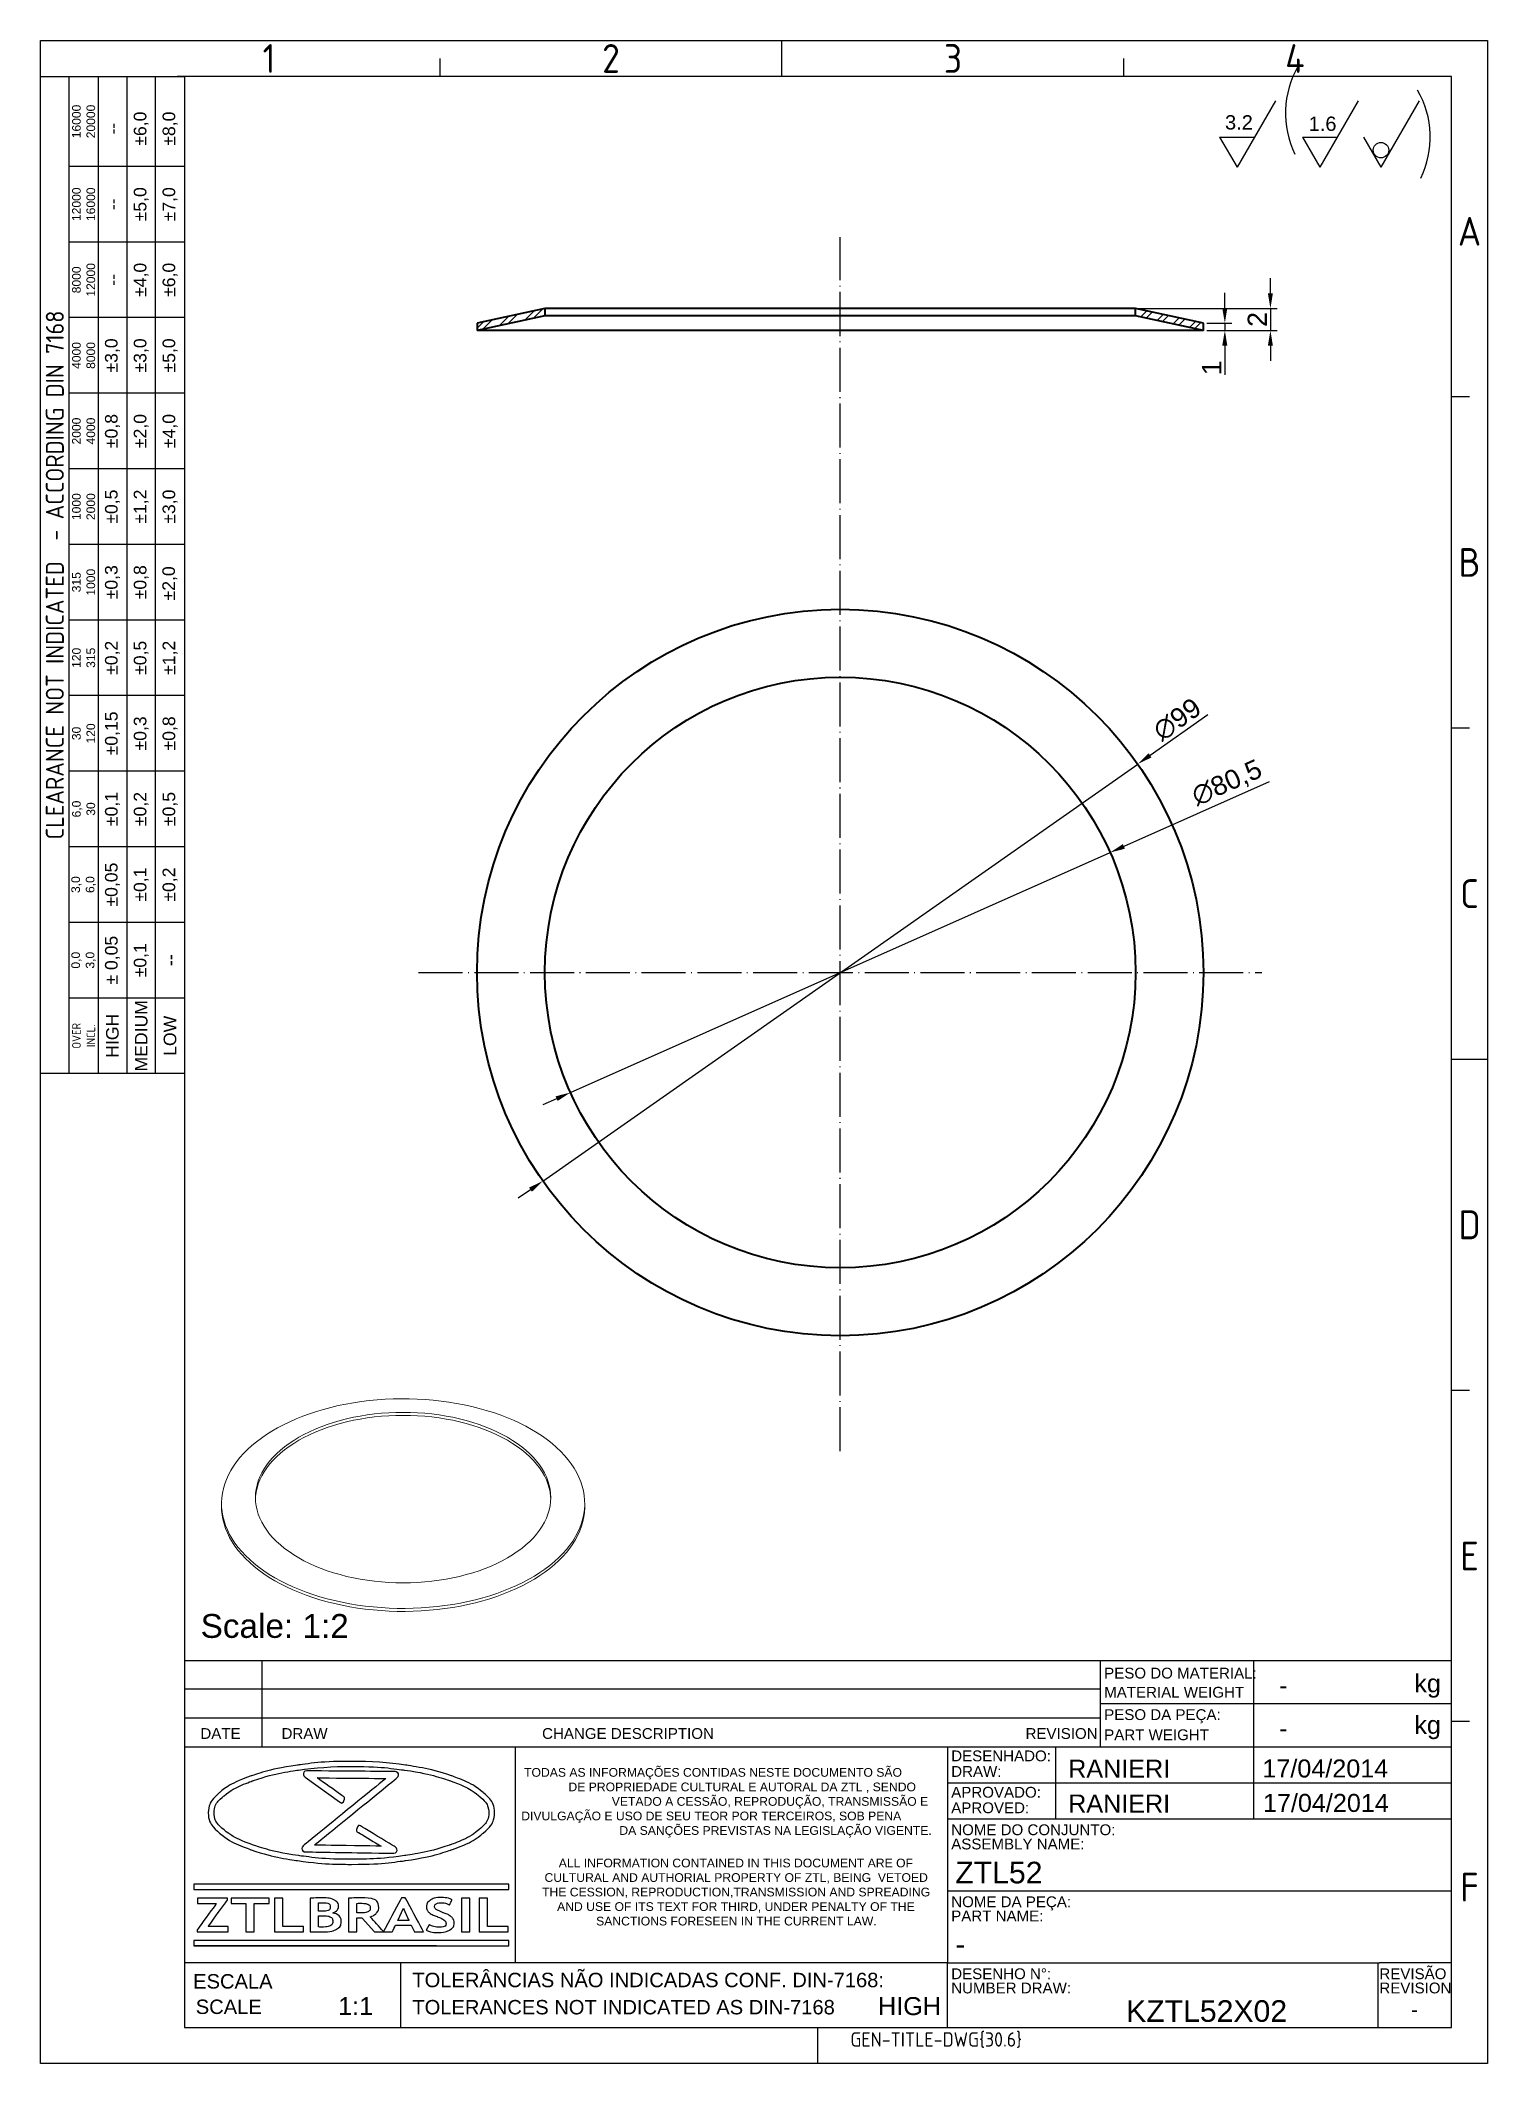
# Model space of a CAD drawing. Header units: millimetres. Extents: x 4337 to 4534, y 1258 to 1534.
import ezdxf
from ezdxf.enums import TextEntityAlignment as Align

# ---------------------------------------------------------------- set-up
doc = ezdxf.new("R2010")
doc.units = ezdxf.units.MM
doc.linetypes.add('ACAD_ISO02W100', pattern=[15, 12, -3])
doc.linetypes.add('ACAD_ISO04W100', pattern=[30, 24, -3, 0, -3])
for name, color, linetype, lineweight in [('AM_0', 7, 'Continuous', 40), ('AM_4', 1, 'ACAD_ISO04W100', 25), ('AM_5', 5, 'Continuous', 25), ('AM_8', 40, 'ACAD_ISO02W100', 35)]:
    doc.layers.add(name, color=color, linetype=linetype, lineweight=lineweight)
doc.layers.add('Camada 1', color=7, linetype='Continuous')
doc.styles.add('ACISOTS', font='isocp.shx', dxfattribs={"height": 1})
doc.styles.get("Standard").update_dxf_attribs({"font": 'arial.ttf'})
doc.dimstyles.new('ISO-25', dxfattribs={"dimscale": 0.75, "dimtxt": 3.5, "dimasz": 2.75, "dimexe": 1.25, "dimexo": 0.625, "dimtad": 1, "dimtxsty": 'Standard', "dimcen": 2.5, "dimadec": 0, "dimazin": 0, "dimtfac": 1, "dimtmove": 0, "dimatfit": 3, "dimfxl": 1, "dimarcsym": 0})

msp = doc.modelspace()

# ---------------------------------------------------------------- texts
at = {"color": 135, "lineweight": 25, "style": 'ACISOTS'}
for s, p in [('1', (4367.781, 1531.393)), ('2', (4414.389, 1531.393)), ('3', (4460.997, 1531.393)), ('4', (4507.606, 1531.393)), ('A', (4531.4, 1507.843)), ('B', (4531.4, 1462.707)), ('C', (4531.4, 1417.571)), ('D', (4531.4, 1372.434)), ('E', (4531.4, 1327.298)), ('F', (4531.4, 1282.161))]:
    msp.add_text(s, height=3.925, dxfattribs=at).set_placement(p, align=Align.MIDDLE)
for s, height, p in [('PESO DO MATERIAL:', 1.47184, (4481.604, 1310.595)), ('kg', 2.4531, (4523.877, 1308.714)), ('MATERIAL WEIGHT', 1.47184, (4481.604, 1307.988)), ('PESO DA PEÇA:', 1.47184, (4481.604, 1304.938)), ('kg', 2.4531, (4523.877, 1303.054)), ('DATE', 1.4718, (4358.425, 1302.364)), ('DRAW', 1.4718, (4369.482, 1302.364)), ('CHANGE DESCRIPTION', 1.47184, (4404.996, 1302.364)), ('REVISION', 1.4718, (4470.884, 1302.364)), ('PART WEIGHT', 1.47184, (4481.604, 1302.192)), ('DESENHADO:', 1.4718, (4460.755, 1299.314)), ('DRAW:', 1.4718, (4460.755, 1297.196)), ('APROVADO:', 1.4718, (4460.755, 1294.357)), ('APROVED:', 1.4718, (4460.755, 1292.24)), ('NOME DO CONJUNTO:', 1.47184, (4460.755, 1289.245)), ('ASSEMBLY NAME:', 1.47184, (4460.755, 1287.307)), ('NOME DA PEÇA:', 1.47184, (4460.755, 1279.432)), ('PART NAME:', 1.4718, (4460.755, 1277.494)), ('DESENHO N%%d:', 1.47184, (4460.755, 1269.62)), ('REVISÃO', 1.4718, (4519.112, 1269.62)), ('ESCALA', 1.9625, (4357.441, 1268.343)), ('TOLERÂNCIAS NÃO INDICADAS CONF. DIN-7168:', 1.96246, (4387.313, 1268.526)), ('NUMBER DRAW:', 1.47184, (4460.755, 1267.682)), ('REVISION', 1.4718, (4519.112, 1267.682)), ('SCALE', 1.9625, (4357.795, 1264.876)), ('TOLERANCES NOT INDICATED AS DIN-7168', 1.96246, (4387.313, 1264.822))]:
    msp.add_text(s, height=height).set_placement(p)
at = {"color": 135, "lineweight": 25, "attachment_point": 5, "rotation": 90}
for s, insert, char_height, width in [('16000\\P20000', (4342.514, 1522.807), 1.1775, 12.26534), ('--', (4346.439, 1521.826), 1.7171, 10.30289), ('±6,0', (4350.364, 1521.826), 1.7171, 10.30289), ('±8,0', (4354.289, 1521.826), 1.7171, 10.30289), ('12000\\P16000', (4342.514, 1511.523), 1.1775, 10.30289), ('±5,0', (4350.364, 1511.523), 1.7171, 10.30289), ('±7,0', (4354.289, 1511.523), 1.7171, 10.30289), ('--', (4346.439, 1511.523), 1.7171, 10.30289), ('8000\\P12000', (4342.514, 1501.22), 1.1775, 10.30289), ('±4,0', (4350.364, 1501.22), 1.7171, 10.30289), ('±6,0', (4354.289, 1501.22), 1.7171, 10.30289), ('--', (4346.439, 1501.22), 1.7171, 10.30289), ('{\\Fisocp.shx|c0;CLEARANCE NOT INDICATED  - ACCORDING DIN 7168}', (4338.589, 1460.99), 2.45307, 135.90001), ('4000\\P8000', (4342.514, 1490.917), 1.1775, 10.30289), ('±3,0', (4346.439, 1490.917), 1.7171, 10.30289), ('±3,0', (4350.364, 1490.917), 1.7171, 10.30289), ('±5,0', (4354.289, 1490.917), 1.7171, 10.30289), ('2000\\P4000', (4342.514, 1480.614), 1.1775, 10.30289), ('±0,8', (4346.439, 1480.614), 1.7171, 10.30289), ('±2,0', (4350.364, 1480.614), 1.7171, 10.30289), ('±4,0', (4354.289, 1480.614), 1.7171, 10.30289), ('±0,5', (4346.439, 1470.311), 1.7171, 10.30289), ('±1,2', (4350.364, 1470.311), 1.7171, 10.30289), ('±3,0', (4354.289, 1470.311), 1.7171, 10.30289), ('1000\\P2000', (4342.514, 1470.311), 1.1775, 10.30289), ('315\\P1000', (4342.514, 1460.009), 1.1775, 10.30289), ('±0,3', (4346.439, 1460.009), 1.7171, 10.30289), ('±0,8', (4350.364, 1460.009), 1.7171, 10.30289), ('±2,0', (4354.256, 1459.854), 1.7171, 10.30289), ('120\\P315', (4342.514, 1449.706), 1.1775, 10.30289), ('±0,2', (4346.439, 1449.706), 1.7171, 10.30289), ('±0,5', (4350.364, 1449.706), 1.7171, 10.30289), ('±1,2', (4354.289, 1449.706), 1.7171, 10.30289), ('±0,15', (4346.439, 1439.403), 1.7171, 10.30289), ('30\\P120', (4342.514, 1439.403), 1.1775, 10.30289), ('±0,3', (4350.364, 1439.403), 1.7171, 10.30289), ('±0,8', (4354.289, 1439.403), 1.7171, 10.30289), ('±0,1', (4346.439, 1429.1), 1.7171, 10.30289), ('±0,2', (4350.364, 1429.1), 1.7171, 10.30289), ('±0,5', (4354.289, 1429.1), 1.7171, 10.30289), ('6,0\\P30', (4342.514, 1429.1), 1.1775, 10.30289), ('±0,05', (4346.439, 1418.797), 1.7171, 10.30289), ('±0,1', (4350.364, 1418.797), 1.7171, 10.30289), ('±0,2', (4354.289, 1418.797), 1.7171, 10.30289), ('3,0\\P6,0', (4342.514, 1418.797), 1.1775, 10.30289), ('± 0,05', (4346.439, 1408.494), 1.7171, 10.30289), ('0,0\\P3,0', (4342.514, 1408.494), 1.1775, 10.30289), ('\\pt4.79529;±0,1', (4350.364, 1408.494), 1.71715, 10.30289), ('--', (4354.289, 1408.494), 1.7171, 10.30289), ('HIGH', (4346.439, 1398.191), 1.7171, 10.30289), ('MEDIUM', (4350.364, 1398.191), 1.7171, 10.30289), ('LOW', (4354.289, 1398.191), 1.7171, 10.30289), ('{\\Fisocp.shx|c0;OVER\\PINCL.}', (4342.514, 1398.191), 1.17747, 10.30289)]:
    msp.add_mtext(s, dxfattribs=dict(at, insert=insert, char_height=char_height, width=width))
at = {"ltscale": 0.25, "insert": (4358.457, 1319.386), "char_height": 3.25, "attachment_point": 1}
msp.add_mtext_dynamic_manual_height_columns('Scale: 1:2', width=26.74894, gutter_width=12.5, heights=[0], dxfattribs=at)
at = {"linetype": 'Continuous', "char_height": 1.18729, "attachment_point": 1}
for s, width, gutter_width, heights, insert in [('\\pi1.3835;TODAS AS INFORMAÇÕES CONTIDAS NESTE DOCUMENTO SÃO \\P\\pi7.4287;DE PROPRIEDADE CULTURAL E AUTORAL DA ZTL , SENDO \\P\\pi13.334;VETADO A CESSÃO, REPRODUÇÃO, TRANSMISSÃO E \\P\\pi0.99825;DIVULGAÇÃO E USO DE SEU TEOR POR TERCEIROS, SOB PENA \\P\\pi14.37;DA SANÇÕES PREVISTAS NA LEGISLAÇÃO VIGENTE.', 57.54943, 0, [13.028], (4401.157, 1298.395)), ('\\pi2.5421;ALL INFORMATION CONTAINED IN THIS DOCUMENT ARE OF \\P\\pi0.60571;CULTURAL AND AUTHORIAL PROPERTY OF ZTL, BEING  VETOED \\P\\pi0.27001;THE CESSION, REPRODUCTION,TRANSMISSION AND SPREADING \\P\\pi2.3178;AND USE OF ITS TEXT FOR THIRD, UNDER PENALTY OF THE \\P\\pi7.6351;SANCTIONS FORESEEN IN THE CURRENT LAW.', 53.29567, 12.5, [0], (4404.722, 1286.044))]:
    msp.add_mtext_dynamic_manual_height_columns(s, width=width, gutter_width=gutter_width, heights=heights, dxfattribs=dict(at, insert=insert))
for p in [(4505.458, 1309.662), (4505.458, 1303.824)]:
    msp.add_attdef('-', text='', height=2.453).set_placement(p, align=Align.MIDDLE_LEFT)
for tag, p, height in [('RANIERI', (4476.7, 1297.081), 2.453), ('17/04/2014', (4503.17, 1297.109), 2.453), ('RANIERI', (4476.698, 1292.333), 2.453), ('17/04/2014', (4503.248, 1292.415), 2.453), ('ZTL52', (4461.31, 1282.676), 2.944), ('-', (4461.31, 1272.938), 2.944), ('KZTL52X02', (4484.591, 1263.805), 2.944)]:
    msp.add_attdef(tag, p, '', height=height)
for tag, height, p in [('1:1', 2.453, (4379.581, 1265.949)), ('HIGH', 2.453, (4455.069, 1265.949)), ('-', 1.919, (4523.902, 1265.47))]:
    msp.add_attdef(tag, text='', height=height).set_placement(p, align=Align.MIDDLE_CENTER)
at = {"color": 135, "style": 'ACISOTS'}
msp.add_attdef('GEN-TITLE-DWG{30.6}', (4447.018, 1260.423), '', height=1.962, dxfattribs=at)
at = {"layer": 'AM_5', "char_height": 1.9519, "attachment_point": 1}
for s, insert in [('3.2', (4498.076, 1523.661)), ('1.6', (4509.476, 1523.473))]:
    msp.add_mtext_dynamic_manual_height_columns(s, width=18.23779, gutter_width=12.5, heights=[0], dxfattribs=dict(at, insert=insert))

# ---------------------------------------------------------------- blocks, each defined once
blk = doc.blocks.new('*D98')
at = {"layer": 'AM_5', "color": 0, "lineweight": -2, "ltscale": 0.25, "transparency": 16777216}
for p, q in [((4495.73, 1441.93), (4487.86, 1436.41)), ((4405.1, 1378.4), (4486.17, 1435.23)), ((4403.41, 1377.22), (4401.72, 1376.04))]:
    blk.add_line(p, q, dxfattribs=at)
at = {"layer": 'AM_5', "color": 0, "ltscale": 0.25, "transparency": 16777216}
for points in [[(4487.66, 1436.69), (4488.05, 1436.13), (4486.17, 1435.23)], [(4403.21, 1377.5), (4403.61, 1376.94), (4405.1, 1378.4)]]:
    blk.add_solid(points, dxfattribs=at)
at = {"layer": 'Defpoints', "color": 0, "ltscale": 0.25, "transparency": 16777216}
for p in [(4486.17, 1435.23), (4405.1, 1378.4)]:
    blk.add_point(p, dxfattribs=at)
at = {"layer": 'AM_5', "color": 0, "ltscale": 0.25, "transparency": 16777216, "insert": (4491.56, 1441.31), "char_height": 2.625, "attachment_point": 5, "rotation": 35.0275}
blk.add_mtext('∅99', dxfattribs=at)
blk = doc.blocks.new('*D99')
at = {"layer": 'AM_5', "color": 0, "lineweight": -2, "ltscale": 0.25, "transparency": 16777216}
for p, q in [((4504.09, 1432.81), (4484.29, 1424.01)), ((4408.86, 1390.46), (4482.41, 1423.17)), ((4406.97, 1389.62), (4405.09, 1388.78))]:
    blk.add_line(p, q, dxfattribs=at)
at = {"layer": 'AM_5', "color": 0, "ltscale": 0.25, "transparency": 16777216}
for points in [[(4484.15, 1424.32), (4484.43, 1423.69), (4482.41, 1423.17)], [(4406.83, 1389.94), (4407.11, 1389.31), (4408.86, 1390.46)]]:
    blk.add_solid(points, dxfattribs=at)
at = {"layer": 'Defpoints', "color": 0, "ltscale": 0.25, "transparency": 16777216}
for p in [(4482.41, 1423.17), (4408.86, 1390.46)]:
    blk.add_point(p, dxfattribs=at)
at = {"layer": 'AM_5', "color": 0, "ltscale": 0.25, "transparency": 16777216, "insert": (4498.38, 1432.56), "char_height": 2.625, "attachment_point": 5, "rotation": 23.9747}
blk.add_mtext('∅80,5', dxfattribs=at)
blk = doc.blocks.new('*D100')
at = {"layer": 'AM_5', "color": 0, "lineweight": -2, "ltscale": 0.25, "transparency": 16777216}
for p, q in [((4504.26, 1499.38), (4504.26, 1501.44)), ((4486.35, 1497.32), (4505.2, 1497.32)), ((4504.26, 1497.32), (4504.26, 1494.32)), ((4495.6, 1494.32), (4505.2, 1494.32)), ((4504.26, 1492.25), (4504.26, 1490.19))]:
    blk.add_line(p, q, dxfattribs=at)
at = {"layer": 'AM_5', "color": 0, "ltscale": 0.25, "transparency": 16777216}
for points in [[(4503.92, 1499.38), (4504.6, 1499.38), (4504.26, 1497.32)], [(4503.92, 1492.25), (4504.6, 1492.25), (4504.26, 1494.32)]]:
    blk.add_solid(points, dxfattribs=at)
at = {"layer": 'Defpoints', "color": 0, "ltscale": 0.25, "transparency": 16777216}
for p in [(4485.88, 1497.32), (4495.13, 1494.32), (4504.26, 1494.32)]:
    blk.add_point(p, dxfattribs=at)
at = {"layer": 'AM_5', "color": 0, "ltscale": 0.25, "transparency": 16777216, "insert": (4502.47, 1495.82), "char_height": 2.62, "attachment_point": 5, "rotation": 90}
blk.add_mtext('2', dxfattribs=at)
blk = doc.blocks.new('*D101')
at = {"layer": 'AM_5', "color": 0, "lineweight": -2, "ltscale": 0.25, "transparency": 16777216}
for p, q in [((4498.05, 1497.38), (4498.05, 1499.44)), ((4495.6, 1495.32), (4498.99, 1495.32)), ((4498.05, 1495.32), (4498.05, 1494.32)), ((4495.6, 1494.32), (4498.99, 1494.32)), ((4498.05, 1492.25), (4498.05, 1488.29))]:
    blk.add_line(p, q, dxfattribs=at)
at = {"layer": 'AM_5', "color": 0, "ltscale": 0.25, "transparency": 16777216}
for points in [[(4497.7, 1497.38), (4498.39, 1497.38), (4498.05, 1495.32)], [(4497.7, 1492.25), (4498.39, 1492.25), (4498.05, 1494.32)]]:
    blk.add_solid(points, dxfattribs=at)
at = {"layer": 'Defpoints', "color": 0, "ltscale": 0.25, "transparency": 16777216}
for p in [(4495.13, 1495.32), (4495.13, 1494.32), (4498.05, 1494.32)]:
    blk.add_point(p, dxfattribs=at)
at = {"layer": 'AM_5', "color": 0, "ltscale": 0.25, "transparency": 16777216, "insert": (4496.26, 1489.24), "char_height": 2.62, "attachment_point": 5, "rotation": 90}
blk.add_mtext('1', dxfattribs=at)

# ---------------------------------------------------------------- dimensions: what is measured, and where the dimension line sits
at = {"layer": 'AM_5', "ltscale": 0.25}
dim = msp.add_linear_dim(base=(4504.26, 1494.317), p1=(4485.883, 1497.317), p2=(4495.133, 1494.317), angle=90, text='2', dimstyle='ISO-25', dxfattribs=at)
dim.commit()
dim.dimension.update_dxf_attribs({"geometry": '*D100', "text_midpoint": (4502.473, 1495.817)})
dim = msp.add_linear_dim(base=(4498.048, 1494.317), p1=(4495.133, 1495.317), p2=(4495.133, 1494.317), angle=90, dimstyle='ISO-25', dxfattribs=at)
dim.commit()
dim.dimension.update_dxf_attribs({"geometry": '*D101', "text_midpoint": (4496.261, 1489.24)})
dim = msp.add_diameter_dim_2p(p1=(4405.098, 1378.404), p2=(4486.167, 1435.227), dimstyle='ISO-25', dxfattribs=at)
dim.commit()
dim.dimension.update_dxf_attribs({"geometry": '*D98', "text_midpoint": (4491.559, 1441.305)})
dim = msp.add_diameter_dim_2p(p1=(4408.855, 1390.46), p2=(4482.41, 1423.17), dimstyle='ISO-25', dxfattribs=at)
dim.commit()
dim.dimension.update_dxf_attribs({"geometry": '*D99', "text_midpoint": (4499.233, 1430.651), "dimtype": 163})

# ---------------------------------------------------------------- hatches: boundary and pattern name
at = {"layer": 'AM_5', "ltscale": 0.25}
h = msp.add_hatch(dxfattribs=at)
h.set_pattern_fill('ANSI32', color=256, scale=0.2)
h.paths.add_polyline_path([(4485.883, 1497.317), (4485.883, 1496.317), (4495.133, 1494.317), (4495.133, 1495.317)])
h.paths.add_polyline_path([(4405.383, 1496.317), (4405.383, 1497.317), (4396.133, 1495.317), (4396.133, 1494.317)])

# ---------------------------------------------------------------- linework, layer by layer
at = {"color": 135, "lineweight": 25}
for p, q in [((4336.627, 1258.121), (4336.627, 1533.846)), ((4336.627, 1533.846), (4533.853, 1533.846)), ((4437.693, 1528.94), (4437.693, 1533.846)), ((4533.853, 1533.846), (4533.853, 1258.121)), ((4391.085, 1528.94), (4391.085, 1531.393)), ((4484.301, 1528.94), (4484.301, 1531.393)), ((4340.552, 1393.04), (4340.552, 1528.94)), ((4344.476, 1528.94), (4344.476, 1393.04)), ((4348.401, 1528.94), (4348.401, 1393.04)), ((4352.326, 1393.04), (4352.326, 1528.94)), ((4356.251, 1516.674), (4340.552, 1516.674)), ((4356.251, 1506.372), (4340.552, 1506.372)), ((4356.251, 1496.069), (4340.552, 1496.069)), ((4356.251, 1485.766), (4340.552, 1485.766)), ((4531.4, 1485.275), (4528.947, 1485.275)), ((4356.251, 1475.463), (4340.552, 1475.463)), ((4356.251, 1465.16), (4340.552, 1465.16)), ((4356.251, 1454.857), (4340.552, 1454.857)), ((4356.251, 1444.554), (4340.552, 1444.554)), ((4531.4, 1440.139), (4528.947, 1440.139)), ((4356.251, 1434.251), (4340.552, 1434.251)), ((4356.251, 1423.948), (4340.552, 1423.948)), ((4356.251, 1413.646), (4340.552, 1413.646)), ((4356.251, 1403.343), (4340.552, 1403.343)), ((4528.947, 1395.002), (4533.853, 1395.002)), ((4531.4, 1349.866), (4528.947, 1349.866)), ((4531.4, 1304.729), (4528.947, 1304.729)), ((4442.599, 1258.121), (4442.599, 1263.027)), ((4533.853, 1258.121), (4336.627, 1258.121))]:
    msp.add_line(p, q, dxfattribs=at)
for p, q in [((4528.947, 1528.94), (4355.27, 1528.94)), ((4356.251, 1528.94), (4356.251, 1263.027)), ((4528.947, 1263.027), (4528.947, 1528.94)), ((4356.251, 1313.07), (4528.947, 1313.07)), ((4356.251, 1313.07), (4356.251, 1263.027)), ((4356.251, 1313.07), (4481.11, 1313.07)), ((4366.852, 1301.295), (4366.852, 1313.07)), ((4481.11, 1301.295), (4481.11, 1313.07)), ((4501.963, 1313.07), (4501.963, 1307.182)), ((4528.947, 1263.027), (4528.947, 1313.07)), ((4481.11, 1309.145), (4356.251, 1309.145)), ((4481.11, 1307.182), (4528.947, 1307.182)), ((4501.963, 1307.182), (4501.963, 1301.295)), ((4356.251, 1305.22), (4481.11, 1305.22)), ((4356.251, 1301.295), (4460.261, 1301.295)), ((4401.322, 1301.295), (4401.322, 1271.858)), ((4460.261, 1301.295), (4460.261, 1282.652)), ((4460.261, 1301.295), (4528.947, 1301.295)), ((4474.98, 1301.295), (4474.98, 1291.483)), ((4501.963, 1301.295), (4501.963, 1291.483)), ((4460.261, 1296.389), (4528.947, 1296.389)), ((4460.261, 1291.483), (4528.947, 1291.483)), ((4460.261, 1282.652), (4460.261, 1271.858)), ((4460.261, 1281.67), (4528.947, 1281.67)), ((4460.261, 1271.858), (4356.251, 1271.858)), ((4385.688, 1271.858), (4385.688, 1263.027)), ((4460.261, 1263.027), (4460.261, 1271.858)), ((4460.261, 1271.858), (4519.135, 1271.858)), ((4518.893, 1271.858), (4518.893, 1263.027)), ((4528.947, 1271.858), (4519.135, 1271.858)), ((4356.251, 1263.027), (4528.947, 1263.027)), ((4356.251, 1263.027), (4528.947, 1263.027))]:
    msp.add_line(p, q)
at = {"color": 7, "linetype": 'Continuous', "lineweight": 15}
for p, q in [((4361.308, 1334.438), (4361.308, 1334.03)), ((4410.808, 1334.03), (4410.808, 1334.438))]:
    msp.add_line(p, q, dxfattribs=at)
at = {"color": 135, "lineweight": 25}
msp.add_lwpolyline([(4356.251, 1528.94), (4356.251, 1393.04), (4336.627, 1393.04), (4336.627, 1528.94)], close=True, dxfattribs=at)
at = {"color": 7, "linetype": 'Continuous', "lineweight": 15, "flags": 128}
for points in [[(4403.559, 1344.541), (4404.316, 1344.084), (4405.037, 1343.609), (4405.721, 1343.115), (4406.367, 1342.604), (4406.973, 1342.078), (4407.538, 1341.536), (4408.06, 1340.981), (4408.54, 1340.413), (4408.976, 1339.833), (4409.367, 1339.242), (4409.712, 1338.642), (4410.011, 1338.034), (4410.263, 1337.419), (4410.468, 1336.798), (4410.625, 1336.172), (4410.734, 1335.543), (4410.794, 1334.912), (4410.806, 1334.28), (4410.77, 1333.648), (4410.685, 1333.018), (4410.553, 1332.39), (4410.372, 1331.767), (4410.143, 1331.149), (4409.868, 1330.537), (4409.545, 1329.933), (4409.177, 1329.337), (4408.764, 1328.752), (4408.306, 1328.178), (4407.804, 1327.616), (4407.26, 1327.067), (4406.675, 1326.533), (4406.049, 1326.014), (4405.384, 1325.512), (4404.681, 1325.027), (4403.942, 1324.561), (4403.167, 1324.114), (4402.36, 1323.687), (4401.52, 1323.281), (4400.65, 1322.897), (4399.751, 1322.536), (4398.826, 1322.198), (4397.876, 1321.884), (4396.902, 1321.595), (4395.907, 1321.33), (4394.893, 1321.092), (4393.862, 1320.879), (4392.816, 1320.693), (4391.756, 1320.534), (4390.685, 1320.402), (4389.605, 1320.298), (4388.518, 1320.221), (4387.426, 1320.172), (4386.332, 1320.151), (4385.237, 1320.158), (4384.143, 1320.193), (4383.054, 1320.256), (4381.97, 1320.346), (4380.894, 1320.465), (4379.829, 1320.61), (4378.775, 1320.783), (4377.736, 1320.982), (4376.713, 1321.208), (4375.709, 1321.459), (4374.724, 1321.736), (4373.762, 1322.038), (4372.824, 1322.364), (4371.912, 1322.714), (4371.027, 1323.087), (4370.172, 1323.482), (4369.348, 1323.898), (4368.557, 1324.335), (4367.8, 1324.792), (4367.079, 1325.267), (4366.395, 1325.761), (4365.749, 1326.272), (4365.143, 1326.798), (4364.578, 1327.34), (4364.055, 1327.895), (4363.576, 1328.463), (4363.14, 1329.043), (4362.749, 1329.634), (4362.404, 1330.234), (4362.105, 1330.842), (4361.853, 1331.457), (4361.648, 1332.078), (4361.491, 1332.704), (4361.382, 1333.333), (4361.322, 1333.964), (4361.309, 1334.596), (4361.346, 1335.228), (4361.431, 1335.858), (4361.563, 1336.486), (4361.744, 1337.109), (4361.973, 1337.727), (4362.248, 1338.339), (4362.571, 1338.943), (4362.939, 1339.539), (4363.352, 1340.124), (4363.81, 1340.698), (4364.312, 1341.26), (4364.856, 1341.809), (4365.441, 1342.343), (4366.067, 1342.862), (4366.732, 1343.364), (4367.435, 1343.849), (4368.174, 1344.315), (4368.949, 1344.762), (4369.756, 1345.189), (4370.596, 1345.595), (4371.466, 1345.979), (4372.365, 1346.34), (4373.29, 1346.678), (4374.24, 1346.992), (4375.214, 1347.281), (4376.208, 1347.546), (4377.222, 1347.784), (4378.254, 1347.997), (4379.3, 1348.183), (4380.36, 1348.342), (4381.431, 1348.474), (4382.511, 1348.578), (4383.598, 1348.655), (4384.69, 1348.704), (4385.784, 1348.725), (4386.879, 1348.718), (4387.973, 1348.683), (4389.062, 1348.62), (4390.146, 1348.53), (4391.222, 1348.411), (4392.287, 1348.266), (4393.341, 1348.093), (4394.38, 1347.894), (4395.403, 1347.668), (4396.407, 1347.417), (4397.392, 1347.14), (4398.354, 1346.838), (4399.292, 1346.512), (4400.204, 1346.162), (4401.089, 1345.789), (4401.944, 1345.394), (4402.768, 1344.978), (4403.559, 1344.541)], [(4400.288, 1343.47), (4400.97, 1343.057), (4401.615, 1342.625), (4402.223, 1342.175), (4402.791, 1341.709), (4403.32, 1341.227), (4403.807, 1340.731), (4404.251, 1340.222), (4404.651, 1339.701), (4405.007, 1339.168), (4405.316, 1338.627), (4405.58, 1338.077), (4405.796, 1337.521), (4405.965, 1336.959), (4406.086, 1336.393), (4406.159, 1335.825), (4406.183, 1335.255), (4406.159, 1334.684), (4406.086, 1334.116), (4405.965, 1333.55), (4405.796, 1332.988), (4405.58, 1332.432), (4405.316, 1331.882), (4405.007, 1331.341), (4404.651, 1330.809), (4404.251, 1330.287), (4403.807, 1329.778), (4403.32, 1329.282), (4402.791, 1328.8), (4402.223, 1328.334), (4401.615, 1327.884), (4400.97, 1327.452), (4400.288, 1327.039), (4399.573, 1326.646), (4398.825, 1326.274), (4398.046, 1325.923), (4397.239, 1325.595), (4396.404, 1325.29), (4395.545, 1325.008), (4394.663, 1324.752), (4393.759, 1324.521), (4392.838, 1324.316), (4391.9, 1324.137), (4390.948, 1323.985), (4389.984, 1323.86), (4389.011, 1323.762), (4388.031, 1323.693), (4387.045, 1323.651), (4386.058, 1323.637), (4385.07, 1323.651), (4384.085, 1323.693), (4383.105, 1323.762), (4382.132, 1323.86), (4381.168, 1323.985), (4380.216, 1324.137), (4379.278, 1324.316), (4378.356, 1324.521), (4377.453, 1324.752), (4376.571, 1325.008), (4375.712, 1325.29), (4374.877, 1325.595), (4374.07, 1325.923), (4373.291, 1326.274), (4372.543, 1326.646), (4371.827, 1327.039), (4371.146, 1327.452), (4370.501, 1327.884), (4369.893, 1328.334), (4369.325, 1328.8), (4368.796, 1329.282), (4368.309, 1329.778), (4367.865, 1330.287), (4367.465, 1330.809), (4367.109, 1331.341), (4366.8, 1331.882), (4366.536, 1332.432), (4366.32, 1332.988), (4366.151, 1333.55), (4366.03, 1334.116), (4365.957, 1334.684), (4365.933, 1335.255), (4365.957, 1335.825), (4366.03, 1336.393), (4366.151, 1336.959), (4366.32, 1337.521), (4366.536, 1338.077), (4366.8, 1338.627), (4367.109, 1339.168), (4367.465, 1339.701), (4367.865, 1340.222), (4368.309, 1340.731), (4368.796, 1341.227), (4369.325, 1341.709), (4369.893, 1342.175), (4370.501, 1342.625), (4371.146, 1343.057), (4371.827, 1343.47), (4372.543, 1343.863), (4373.291, 1344.235), (4374.07, 1344.586), (4374.877, 1344.914), (4375.712, 1345.22), (4376.571, 1345.501), (4377.453, 1345.757), (4378.356, 1345.988), (4379.278, 1346.193), (4380.216, 1346.372), (4381.168, 1346.524), (4382.132, 1346.649), (4383.105, 1346.747), (4384.085, 1346.817), (4385.07, 1346.858), (4386.058, 1346.872), (4387.045, 1346.858), (4388.031, 1346.817), (4389.011, 1346.747), (4389.984, 1346.649), (4390.948, 1346.524), (4391.9, 1346.372), (4392.838, 1346.193), (4393.759, 1345.988), (4394.663, 1345.757), (4395.545, 1345.501), (4396.404, 1345.22), (4397.239, 1344.914), (4398.046, 1344.586), (4398.825, 1344.235), (4399.573, 1343.863), (4400.288, 1343.47)], [(4365.936, 1335.05), (4365.957, 1335.416), (4366.03, 1335.985), (4366.151, 1336.551), (4366.32, 1337.113), (4366.536, 1337.669), (4366.8, 1338.219), (4367.109, 1338.76), (4367.465, 1339.292), (4367.865, 1339.814), (4368.309, 1340.323), (4368.796, 1340.819), (4369.325, 1341.301), (4369.893, 1341.767), (4370.501, 1342.217), (4371.146, 1342.648), (4371.827, 1343.061), (4372.543, 1343.455), (4373.291, 1343.827), (4374.07, 1344.178), (4374.877, 1344.506), (4375.712, 1344.811), (4376.571, 1345.092), (4377.453, 1345.349), (4378.356, 1345.58), (4379.278, 1345.785), (4380.216, 1345.964), (4381.168, 1346.116), (4382.132, 1346.241), (4383.105, 1346.338), (4384.085, 1346.408), (4385.07, 1346.45), (4386.058, 1346.464), (4387.045, 1346.45), (4388.031, 1346.408), (4389.011, 1346.338), (4389.984, 1346.241), (4390.948, 1346.116), (4391.9, 1345.964), (4392.838, 1345.785), (4393.759, 1345.58), (4394.663, 1345.349), (4395.545, 1345.092), (4396.404, 1344.811), (4397.239, 1344.506), (4398.046, 1344.178), (4398.825, 1343.827), (4399.573, 1343.455), (4400.288, 1343.061)], [(4400.288, 1343.061), (4400.97, 1342.648), (4401.615, 1342.217), (4402.223, 1341.767), (4402.791, 1341.301), (4403.32, 1340.819), (4403.807, 1340.323), (4404.251, 1339.814), (4404.651, 1339.292), (4405.007, 1338.76), (4405.316, 1338.219), (4405.58, 1337.669), (4405.796, 1337.113), (4405.965, 1336.551), (4406.086, 1335.985), (4406.159, 1335.416), (4406.18, 1335.05)], [(4410.808, 1334.03), (4410.806, 1333.872), (4410.77, 1333.24), (4410.685, 1332.61), (4410.553, 1331.982), (4410.372, 1331.359), (4410.143, 1330.74), (4409.868, 1330.129), (4409.545, 1329.524), (4409.177, 1328.929), (4408.764, 1328.344), (4408.306, 1327.769), (4407.804, 1327.208), (4407.26, 1326.659), (4406.675, 1326.125), (4406.049, 1325.606), (4405.384, 1325.104), (4404.681, 1324.619), (4403.942, 1324.153), (4403.167, 1323.706), (4402.36, 1323.279), (4401.52, 1322.873), (4400.65, 1322.489), (4399.751, 1322.128), (4398.826, 1321.79), (4397.876, 1321.476), (4396.902, 1321.186), (4395.907, 1320.922), (4394.893, 1320.683), (4393.862, 1320.471), (4392.816, 1320.285), (4391.756, 1320.126), (4390.685, 1319.994), (4389.605, 1319.889), (4388.518, 1319.813), (4387.426, 1319.764), (4386.332, 1319.743), (4385.237, 1319.75), (4384.143, 1319.785), (4383.054, 1319.848), (4381.97, 1319.938), (4380.894, 1320.056), (4379.829, 1320.202), (4378.775, 1320.374), (4377.736, 1320.574), (4376.713, 1320.799), (4375.709, 1321.051), (4374.724, 1321.328), (4373.762, 1321.63), (4372.824, 1321.956), (4371.912, 1322.306), (4371.027, 1322.678), (4370.172, 1323.073), (4369.348, 1323.49), (4368.557, 1323.927), (4367.8, 1324.383), (4367.079, 1324.859), (4366.395, 1325.353), (4365.749, 1325.863), (4365.143, 1326.39), (4364.578, 1326.931), (4364.055, 1327.487), (4363.576, 1328.055), (4363.14, 1328.635), (4362.749, 1329.226), (4362.404, 1329.825), (4362.105, 1330.434), (4361.853, 1331.049), (4361.648, 1331.67), (4361.491, 1332.295), (4361.382, 1332.924), (4361.322, 1333.556), (4361.308, 1334.03)]]:
    msp.add_lwpolyline(points, dxfattribs=at)
at = {"layer": 'AM_0'}
for p, q in [((4405.383, 1497.317), (4396.133, 1495.317)), ((4485.883, 1497.317), (4405.383, 1497.317)), ((4405.383, 1497.317), (4405.383, 1496.317)), ((4495.133, 1495.317), (4485.883, 1497.317)), ((4485.883, 1496.317), (4485.883, 1497.317)), ((4405.383, 1496.317), (4396.133, 1494.317)), ((4396.133, 1495.317), (4396.133, 1494.317)), ((4485.883, 1496.317), (4405.383, 1496.317)), ((4495.133, 1494.317), (4485.883, 1496.317)), ((4495.133, 1494.317), (4495.133, 1495.317)), ((4495.133, 1494.317), (4396.133, 1494.317))]:
    msp.add_line(p, q, dxfattribs=at)
for radius in [49.5, 40.25]:
    msp.add_circle((4445.633, 1406.815), radius, dxfattribs=at)
at = {"layer": 'AM_4', "ltscale": 0.25}
for p, q in [((4445.633, 1341.565), (4445.633, 1507.039)), ((4388.162, 1406.815), (4503.103, 1406.815))]:
    msp.add_line(p, q, dxfattribs=at)
at = {"layer": 'AM_5'}
for p, q in [((4504.932, 1525.608), (4499.715, 1516.572)), ((4516.23, 1525.608), (4511.013, 1516.572)), ((4524.538, 1525.608), (4519.321, 1516.572)), ((4497.343, 1520.679), (4502.086, 1520.679)), ((4497.343, 1520.679), (4499.715, 1516.572)), ((4508.642, 1520.679), (4513.385, 1520.679)), ((4508.642, 1520.679), (4511.013, 1516.572)), ((4516.95, 1520.679), (4519.321, 1516.572))]:
    msp.add_line(p, q, dxfattribs=at)
msp.add_circle((4519.33, 1518.899), 1.052, dxfattribs=at)
for centre, start, end in [((4519.087, 1523.941), 149.81687, 205.95777), ((4513.275, 1520.67), 334.04223, 30.18313)]:
    msp.add_arc(centre, 12.771, start, end, dxfattribs=at)
at = {"layer": 'AM_8', "color": 0, "linetype": 'Continuous'}
msp.add_line((4357.551, 1274.154), (4390.623, 1274.154), dxfattribs=at)
at = {"layer": 'Camada 1'}
for points, knots in [([(4379.008, 1299.307), (4381.612, 1299.307), (4384.101, 1299.125), (4386.375, 1298.795), (4386.375, 1298.795), (4388.738, 1298.452), (4390.869, 1297.949), (4392.657, 1297.325), (4392.657, 1297.325), (4394.492, 1296.684), (4395.973, 1295.911), (4396.985, 1295.046), (4396.985, 1295.046), (4397.97, 1294.204), (4398.515, 1293.273), (4398.515, 1292.288), (4398.515, 1292.288), (4398.515, 1291.303), (4397.97, 1290.371), (4396.985, 1289.529), (4396.985, 1289.529), (4395.973, 1288.664), (4394.492, 1287.891), (4392.657, 1287.251), (4392.657, 1287.251), (4390.869, 1286.627), (4388.738, 1286.123), (4386.375, 1285.78), (4386.375, 1285.78), (4384.101, 1285.45), (4381.612, 1285.268), (4379.008, 1285.268), (4379.008, 1285.268), (4376.403, 1285.268), (4373.914, 1285.45), (4371.64, 1285.78), (4371.64, 1285.78), (4369.277, 1286.123), (4367.146, 1286.627), (4365.358, 1287.251), (4365.358, 1287.251), (4363.523, 1287.891), (4362.043, 1288.664), (4361.03, 1289.529), (4361.03, 1289.529), (4360.045, 1290.371), (4359.5, 1291.303), (4359.5, 1292.288), (4359.5, 1292.288), (4359.5, 1293.273), (4360.045, 1294.204), (4361.03, 1295.046), (4361.03, 1295.046), (4362.043, 1295.911), (4363.523, 1296.684), (4365.358, 1297.325), (4365.358, 1297.325), (4367.146, 1297.949), (4369.277, 1298.452), (4371.64, 1298.795), (4371.64, 1298.795), (4373.914, 1299.125), (4376.403, 1299.307), (4379.008, 1299.307)], [0, 0, 0, 0, 0.0588235, 0.0588235, 0.0588235, 0.0882353, 0.1176471, 0.1176471, 0.1176471, 0.1470588, 0.1764706, 0.1764706, 0.1764706, 0.2058824, 0.2352941, 0.2352941, 0.2352941, 0.2647059, 0.2941176, 0.2941176, 0.2941176, 0.3235294, 0.3529412, 0.3529412, 0.3529412, 0.3823529, 0.4117647, 0.4117647, 0.4117647, 0.4411765, 0.4705882, 0.4705882, 0.4705882, 0.5, 0.5294118, 0.5294118, 0.5294118, 0.5588235, 0.5882353, 0.5882353, 0.5882353, 0.6176471, 0.6470588, 0.6470588, 0.6470588, 0.6764706, 0.7058824, 0.7058824, 0.7058824, 0.7352941, 0.7647059, 0.7647059, 0.7647059, 0.7941176, 0.8235294, 0.8235294, 0.8235294, 0.8529412, 0.8823529, 0.8823529, 0.8823529, 0.9411765, 1, 1, 1, 1]), ([(4379.008, 1298.615), (4376.449, 1298.615), (4374.007, 1298.437), (4371.781, 1298.114), (4371.781, 1298.114), (4369.467, 1297.779), (4367.385, 1297.289), (4365.643, 1296.681), (4365.643, 1296.681), (4363.948, 1296.089), (4362.582, 1295.391), (4361.652, 1294.623), (4361.652, 1294.623), (4360.769, 1293.894), (4360.281, 1293.105), (4360.281, 1292.288), (4360.281, 1292.288), (4360.281, 1291.471), (4360.769, 1290.681), (4361.652, 1289.953), (4361.652, 1289.953), (4362.582, 1289.185), (4363.948, 1288.486), (4365.643, 1287.894), (4365.643, 1287.894), (4367.385, 1287.286), (4369.467, 1286.796), (4371.781, 1286.461), (4371.781, 1286.461), (4374.007, 1286.138), (4376.449, 1285.96), (4379.008, 1285.96), (4379.008, 1285.96), (4381.567, 1285.96), (4384.008, 1286.138), (4386.235, 1286.461), (4386.235, 1286.461), (4388.548, 1286.796), (4390.63, 1287.286), (4392.372, 1287.894), (4392.372, 1287.894), (4394.067, 1288.486), (4395.433, 1289.185), (4396.363, 1289.953), (4396.363, 1289.953), (4397.246, 1290.681), (4397.734, 1291.471), (4397.734, 1292.288), (4397.734, 1292.288), (4397.734, 1293.105), (4397.246, 1293.894), (4396.363, 1294.623), (4396.363, 1294.623), (4395.433, 1295.391), (4394.067, 1296.089), (4392.372, 1296.681), (4392.372, 1296.681), (4390.63, 1297.289), (4388.548, 1297.779), (4386.234, 1298.114), (4386.234, 1298.114), (4384.008, 1298.437), (4381.566, 1298.615), (4379.008, 1298.615)], [0, 0, 0, 0, 0.0588235, 0.0588235, 0.0588235, 0.0882353, 0.1176471, 0.1176471, 0.1176471, 0.1470588, 0.1764706, 0.1764706, 0.1764706, 0.2058824, 0.2352941, 0.2352941, 0.2352941, 0.2647059, 0.2941176, 0.2941176, 0.2941176, 0.3235294, 0.3529412, 0.3529412, 0.3529412, 0.3823529, 0.4117647, 0.4117647, 0.4117647, 0.4411765, 0.4705882, 0.4705882, 0.4705882, 0.5, 0.5294118, 0.5294118, 0.5294118, 0.5588235, 0.5882353, 0.5882353, 0.5882353, 0.6176471, 0.6470588, 0.6470588, 0.6470588, 0.6764706, 0.7058824, 0.7058824, 0.7058824, 0.7352941, 0.7647059, 0.7647059, 0.7647059, 0.7941176, 0.8235294, 0.8235294, 0.8235294, 0.8529412, 0.8823529, 0.8823529, 0.8823529, 0.9411765, 1, 1, 1, 1]), ([(4377.385, 1293.782), (4377.385, 1293.782), (4372.712, 1297.131), (4372.712, 1297.131), (4372.712, 1297.131), (4372.364, 1297.381), (4372.505, 1298.013), (4372.915, 1298.01), (4372.915, 1298.01), (4372.915, 1298.01), (4384.985, 1297.913), (4384.985, 1297.913), (4384.985, 1297.913), (4385.381, 1297.91), (4385.528, 1297.312), (4385.205, 1297.049), (4385.205, 1297.049), (4385.205, 1297.049), (4373.968, 1287.894), (4373.968, 1287.894), (4373.968, 1287.894), (4373.968, 1287.894), (4383.075, 1287.748), (4383.075, 1287.748), (4383.075, 1287.748), (4383.075, 1287.748), (4380.012, 1289.593), (4380.012, 1289.593), (4380.012, 1289.593), (4379.811, 1289.715), (4379.609, 1289.836), (4379.785, 1290.257), (4379.785, 1290.257), (4379.96, 1290.678), (4380.162, 1290.557), (4380.363, 1290.435), (4380.363, 1290.435), (4380.363, 1290.435), (4384.955, 1287.669), (4384.955, 1287.669), (4384.955, 1287.669), (4385.331, 1287.442), (4385.198, 1286.768), (4384.775, 1286.775), (4384.775, 1286.775), (4384.775, 1286.775), (4372.706, 1286.969), (4372.706, 1286.969), (4372.706, 1286.969), (4372.31, 1286.975), (4372.166, 1287.57), (4372.488, 1287.833), (4372.488, 1287.833), (4372.488, 1287.833), (4383.713, 1296.978), (4383.713, 1296.978), (4383.713, 1296.978), (4383.713, 1296.978), (4374.358, 1297.053), (4374.358, 1297.053), (4374.358, 1297.053), (4374.358, 1297.053), (4377.789, 1294.595), (4377.789, 1294.595), (4377.789, 1294.595), (4377.98, 1294.458), (4378.171, 1294.321), (4377.969, 1293.914), (4377.969, 1293.914), (4377.767, 1293.508), (4377.576, 1293.645), (4377.385, 1293.782)], [0, 0, 0, 0, 0.0526316, 0.0526316, 0.0526316, 0.0789474, 0.1052632, 0.1052632, 0.1052632, 0.1315789, 0.1578947, 0.1578947, 0.1578947, 0.1842105, 0.2105263, 0.2105263, 0.2105263, 0.2368421, 0.2631579, 0.2631579, 0.2631579, 0.2894737, 0.3157895, 0.3157895, 0.3157895, 0.3421053, 0.3684211, 0.3684211, 0.3684211, 0.3947368, 0.4210526, 0.4210526, 0.4210526, 0.4473684, 0.4736842, 0.4736842, 0.4736842, 0.5, 0.5263158, 0.5263158, 0.5263158, 0.5526316, 0.5789474, 0.5789474, 0.5789474, 0.6052632, 0.6315789, 0.6315789, 0.6315789, 0.6578947, 0.6842105, 0.6842105, 0.6842105, 0.7105263, 0.7368421, 0.7368421, 0.7368421, 0.7631579, 0.7894737, 0.7894737, 0.7894737, 0.8157895, 0.8421053, 0.8421053, 0.8421053, 0.8684211, 0.8947368, 0.8947368, 0.8947368, 0.9473684, 1, 1, 1, 1]), ([(4357.635, 1282.559), (4357.635, 1282.559), (4400.381, 1282.559), (4400.381, 1282.559), (4400.381, 1282.559), (4400.381, 1282.559), (4400.465, 1282.559), (4400.465, 1282.559), (4400.465, 1282.559), (4400.465, 1282.559), (4400.465, 1282.475), (4400.465, 1282.475), (4400.465, 1282.475), (4400.465, 1282.475), (4400.465, 1281.919), (4400.465, 1281.919), (4400.465, 1281.919), (4400.465, 1281.919), (4400.465, 1281.835), (4400.465, 1281.835), (4400.465, 1281.835), (4400.465, 1281.835), (4400.381, 1281.835), (4400.381, 1281.835), (4400.381, 1281.835), (4400.381, 1281.835), (4357.635, 1281.835), (4357.635, 1281.835), (4357.635, 1281.835), (4357.635, 1281.835), (4357.551, 1281.835), (4357.551, 1281.835), (4357.551, 1281.835), (4357.551, 1281.835), (4357.551, 1281.919), (4357.551, 1281.919), (4357.551, 1281.919), (4357.551, 1281.919), (4357.551, 1282.475), (4357.551, 1282.475), (4357.551, 1282.475), (4357.551, 1282.475), (4357.551, 1282.559), (4357.551, 1282.559), (4357.551, 1282.559), (4357.551, 1282.559), (4357.635, 1282.559), (4357.635, 1282.559)], [0, 0, 0, 0, 0.0769231, 0.0769231, 0.0769231, 0.1153846, 0.1538462, 0.1538462, 0.1538462, 0.1923077, 0.2307692, 0.2307692, 0.2307692, 0.2692308, 0.3076923, 0.3076923, 0.3076923, 0.3461538, 0.3846154, 0.3846154, 0.3846154, 0.4230769, 0.4615385, 0.4615385, 0.4615385, 0.5, 0.5384615, 0.5384615, 0.5384615, 0.5769231, 0.6153846, 0.6153846, 0.6153846, 0.6538462, 0.6923077, 0.6923077, 0.6923077, 0.7307692, 0.7692308, 0.7692308, 0.7692308, 0.8076923, 0.8461538, 0.8461538, 0.8461538, 0.9230769, 1, 1, 1, 1]), ([(4357.976, 1276.053), (4357.976, 1276.053), (4357.976, 1276.317), (4357.976, 1276.317), (4357.976, 1276.317), (4357.976, 1276.317), (4360.591, 1279.934), (4360.591, 1279.934), (4360.591, 1279.934), (4360.591, 1279.934), (4358.02, 1279.934), (4358.02, 1279.934), (4358.02, 1279.934), (4358.02, 1279.934), (4358.02, 1280.661), (4358.02, 1280.661), (4358.02, 1280.661), (4358.02, 1280.661), (4362.107, 1280.661), (4362.107, 1280.661), (4362.107, 1280.661), (4362.107, 1280.661), (4362.107, 1280.396), (4362.107, 1280.396), (4362.107, 1280.396), (4362.107, 1280.396), (4359.484, 1276.78), (4359.484, 1276.78), (4359.484, 1276.78), (4359.484, 1276.78), (4362.201, 1276.78), (4362.201, 1276.78), (4362.201, 1276.78), (4362.201, 1276.78), (4362.201, 1276.053), (4362.201, 1276.053), (4362.201, 1276.053), (4362.201, 1276.053), (4357.976, 1276.053), (4357.976, 1276.053)], [0, 0, 0, 0, 0.0909091, 0.0909091, 0.0909091, 0.1363636, 0.1818182, 0.1818182, 0.1818182, 0.2272727, 0.2727273, 0.2727273, 0.2727273, 0.3181818, 0.3636364, 0.3636364, 0.3636364, 0.4090909, 0.4545455, 0.4545455, 0.4545455, 0.5, 0.5454545, 0.5454545, 0.5454545, 0.5909091, 0.6363636, 0.6363636, 0.6363636, 0.6818182, 0.7272727, 0.7272727, 0.7272727, 0.7727273, 0.8181818, 0.8181818, 0.8181818, 0.9090909, 1, 1, 1, 1]), ([(4365.736, 1279.934), (4365.736, 1279.934), (4365.736, 1276.053), (4365.736, 1276.053), (4365.736, 1276.053), (4365.736, 1276.053), (4364.623, 1276.053), (4364.623, 1276.053), (4364.623, 1276.053), (4364.623, 1276.053), (4364.623, 1279.934), (4364.623, 1279.934), (4364.623, 1279.934), (4364.623, 1279.934), (4362.629, 1279.934), (4362.629, 1279.934), (4362.629, 1279.934), (4362.629, 1279.934), (4362.629, 1280.661), (4362.629, 1280.661), (4362.629, 1280.661), (4362.629, 1280.661), (4367.819, 1280.661), (4367.819, 1280.661), (4367.819, 1280.661), (4367.819, 1280.661), (4367.819, 1279.934), (4367.819, 1279.934), (4367.819, 1279.934), (4367.819, 1279.934), (4365.736, 1279.934), (4365.736, 1279.934)], [0, 0, 0, 0, 0.1111111, 0.1111111, 0.1111111, 0.1666667, 0.2222222, 0.2222222, 0.2222222, 0.2777778, 0.3333333, 0.3333333, 0.3333333, 0.3888889, 0.4444444, 0.4444444, 0.4444444, 0.5, 0.5555556, 0.5555556, 0.5555556, 0.6111111, 0.6666667, 0.6666667, 0.6666667, 0.7222222, 0.7777778, 0.7777778, 0.7777778, 0.8888889, 1, 1, 1, 1]), ([(4368.546, 1276.053), (4368.546, 1276.053), (4368.546, 1280.661), (4368.546, 1280.661), (4368.546, 1280.661), (4368.546, 1280.661), (4369.659, 1280.661), (4369.659, 1280.661), (4369.659, 1280.661), (4369.659, 1280.661), (4369.659, 1276.78), (4369.659, 1276.78), (4369.659, 1276.78), (4369.659, 1276.78), (4372.493, 1276.78), (4372.493, 1276.78), (4372.493, 1276.78), (4372.493, 1276.78), (4372.493, 1276.053), (4372.493, 1276.053), (4372.493, 1276.053), (4372.493, 1276.053), (4368.546, 1276.053), (4368.546, 1276.053)], [0, 0, 0, 0, 0.1428571, 0.1428571, 0.1428571, 0.2142857, 0.2857143, 0.2857143, 0.2857143, 0.3571429, 0.4285714, 0.4285714, 0.4285714, 0.5, 0.5714286, 0.5714286, 0.5714286, 0.6428571, 0.7142857, 0.7142857, 0.7142857, 0.8571429, 1, 1, 1, 1]), ([(4375.308, 1276.053), (4375.308, 1276.053), (4373.39, 1276.053), (4373.39, 1276.053), (4373.39, 1276.053), (4373.39, 1276.053), (4373.39, 1280.657), (4373.39, 1280.657), (4373.39, 1280.657), (4374.236, 1280.686), (4374.828, 1280.701), (4375.166, 1280.701), (4375.166, 1280.701), (4375.818, 1280.701), (4376.326, 1280.599), (4376.693, 1280.394), (4376.693, 1280.394), (4377.06, 1280.19), (4377.242, 1279.898), (4377.242, 1279.52), (4377.242, 1279.52), (4377.242, 1279.155), (4376.979, 1278.866), (4376.455, 1278.654), (4376.455, 1278.654), (4377.234, 1278.455), (4377.624, 1278.044), (4377.624, 1277.421), (4377.624, 1277.421), (4377.624, 1277.002), (4377.407, 1276.67), (4376.978, 1276.423), (4376.978, 1276.423), (4376.547, 1276.177), (4375.99, 1276.053), (4375.308, 1276.053)], [0, 0, 0, 0, 0.1, 0.1, 0.1, 0.15, 0.2, 0.2, 0.2, 0.25, 0.3, 0.3, 0.3, 0.35, 0.4, 0.4, 0.4, 0.45, 0.5, 0.5, 0.5, 0.55, 0.6, 0.6, 0.6, 0.65, 0.7, 0.7, 0.7, 0.75, 0.8, 0.8, 0.8, 0.9, 1, 1, 1, 1]), ([(4374.503, 1280.004), (4374.503, 1280.004), (4374.503, 1278.899), (4374.503, 1278.899), (4374.503, 1278.899), (4374.674, 1278.892), (4374.854, 1278.887), (4375.042, 1278.887), (4375.042, 1278.887), (4375.767, 1278.887), (4376.129, 1279.087), (4376.129, 1279.487), (4376.129, 1279.487), (4376.129, 1279.842), (4375.801, 1280.019), (4375.142, 1280.019), (4375.142, 1280.019), (4374.968, 1280.019), (4374.755, 1280.013), (4374.503, 1280.004)], [0, 0, 0, 0, 0.1666667, 0.1666667, 0.1666667, 0.25, 0.3333333, 0.3333333, 0.3333333, 0.4166667, 0.5, 0.5, 0.5, 0.5833333, 0.6666667, 0.6666667, 0.6666667, 0.8333333, 1, 1, 1, 1]), ([(4382.142, 1276.053), (4382.142, 1276.053), (4380.469, 1277.956), (4380.469, 1277.956), (4380.469, 1277.956), (4380.301, 1277.958), (4380.066, 1277.965), (4379.762, 1277.978), (4379.762, 1277.978), (4379.762, 1277.978), (4379.762, 1276.053), (4379.762, 1276.053), (4379.762, 1276.053), (4379.762, 1276.053), (4378.607, 1276.053), (4378.607, 1276.053), (4378.607, 1276.053), (4378.607, 1276.053), (4378.607, 1280.661), (4378.607, 1280.661), (4378.607, 1280.661), (4378.669, 1280.661), (4378.91, 1280.668), (4379.331, 1280.684), (4379.331, 1280.684), (4379.75, 1280.7), (4380.088, 1280.708), (4380.345, 1280.708), (4380.345, 1280.708), (4381.937, 1280.708), (4382.733, 1280.255), (4382.733, 1279.349), (4382.733, 1279.349), (4382.733, 1279.076), (4382.622, 1278.828), (4382.403, 1278.604), (4382.403, 1278.604), (4382.184, 1278.38), (4381.907, 1278.222), (4381.573, 1278.129), (4381.573, 1278.129), (4381.573, 1278.129), (4383.426, 1276.053), (4383.426, 1276.053), (4383.426, 1276.053), (4383.426, 1276.053), (4382.142, 1276.053), (4382.142, 1276.053)], [0, 0, 0, 0, 0.0769231, 0.0769231, 0.0769231, 0.1153846, 0.1538462, 0.1538462, 0.1538462, 0.1923077, 0.2307692, 0.2307692, 0.2307692, 0.2692308, 0.3076923, 0.3076923, 0.3076923, 0.3461538, 0.3846154, 0.3846154, 0.3846154, 0.4230769, 0.4615385, 0.4615385, 0.4615385, 0.5, 0.5384615, 0.5384615, 0.5384615, 0.5769231, 0.6153846, 0.6153846, 0.6153846, 0.6538462, 0.6923077, 0.6923077, 0.6923077, 0.7307692, 0.7692308, 0.7692308, 0.7692308, 0.8076923, 0.8461538, 0.8461538, 0.8461538, 0.9230769, 1, 1, 1, 1]), ([(4379.762, 1279.95), (4379.762, 1279.95), (4379.762, 1278.67), (4379.762, 1278.67), (4379.762, 1278.67), (4379.968, 1278.658), (4380.126, 1278.651), (4380.234, 1278.651), (4380.234, 1278.651), (4380.698, 1278.651), (4381.039, 1278.699), (4381.254, 1278.796), (4381.254, 1278.796), (4381.47, 1278.893), (4381.578, 1279.079), (4381.578, 1279.359), (4381.578, 1279.359), (4381.578, 1279.585), (4381.462, 1279.744), (4381.23, 1279.833), (4381.23, 1279.833), (4380.999, 1279.923), (4380.636, 1279.968), (4380.139, 1279.968), (4380.139, 1279.968), (4380.019, 1279.968), (4379.893, 1279.963), (4379.762, 1279.95)], [0, 0, 0, 0, 0.125, 0.125, 0.125, 0.1875, 0.25, 0.25, 0.25, 0.3125, 0.375, 0.375, 0.375, 0.4375, 0.5, 0.5, 0.5, 0.5625, 0.625, 0.625, 0.625, 0.6875, 0.75, 0.75, 0.75, 0.875, 1, 1, 1, 1]), ([(4387.62, 1276.053), (4387.62, 1276.053), (4387.162, 1276.987), (4387.162, 1276.987), (4387.162, 1276.987), (4387.162, 1276.987), (4385.014, 1276.987), (4385.014, 1276.987), (4385.014, 1276.987), (4385.014, 1276.987), (4384.577, 1276.053), (4384.577, 1276.053), (4384.577, 1276.053), (4384.577, 1276.053), (4383.341, 1276.053), (4383.341, 1276.053), (4383.341, 1276.053), (4383.341, 1276.053), (4385.84, 1280.724), (4385.84, 1280.724), (4385.84, 1280.724), (4385.84, 1280.724), (4386.328, 1280.724), (4386.328, 1280.724), (4386.328, 1280.724), (4386.328, 1280.724), (4388.848, 1276.053), (4388.848, 1276.053), (4388.848, 1276.053), (4388.848, 1276.053), (4387.62, 1276.053), (4387.62, 1276.053)], [0, 0, 0, 0, 0.1111111, 0.1111111, 0.1111111, 0.1666667, 0.2222222, 0.2222222, 0.2222222, 0.2777778, 0.3333333, 0.3333333, 0.3333333, 0.3888889, 0.4444444, 0.4444444, 0.4444444, 0.5, 0.5555556, 0.5555556, 0.5555556, 0.6111111, 0.6666667, 0.6666667, 0.6666667, 0.7222222, 0.7777778, 0.7777778, 0.7777778, 0.8888889, 1, 1, 1, 1]), ([(4389.212, 1276.308), (4389.212, 1276.308), (4389.624, 1277.041), (4389.624, 1277.041), (4389.624, 1277.041), (4390.062, 1276.815), (4390.494, 1276.702), (4390.919, 1276.702), (4390.919, 1276.702), (4391.574, 1276.702), (4391.9, 1276.869), (4391.9, 1277.204), (4391.9, 1277.204), (4391.9, 1277.362), (4391.822, 1277.511), (4391.669, 1277.654), (4391.669, 1277.654), (4391.516, 1277.797), (4391.197, 1277.957), (4390.716, 1278.134), (4390.716, 1278.134), (4390.236, 1278.311), (4389.912, 1278.457), (4389.745, 1278.571), (4389.745, 1278.571), (4389.578, 1278.686), (4389.45, 1278.821), (4389.359, 1278.979), (4389.359, 1278.979), (4389.27, 1279.135), (4389.225, 1279.309), (4389.225, 1279.5), (4389.225, 1279.5), (4389.225, 1279.857), (4389.403, 1280.152), (4389.758, 1280.387), (4389.758, 1280.387), (4390.113, 1280.622), (4390.569, 1280.739), (4391.126, 1280.739), (4391.126, 1280.739), (4391.85, 1280.739), (4392.382, 1280.639), (4392.722, 1280.44), (4392.722, 1280.44), (4392.722, 1280.44), (4392.383, 1279.736), (4392.383, 1279.736), (4392.383, 1279.736), (4391.993, 1279.941), (4391.58, 1280.044), (4391.147, 1280.044), (4391.147, 1280.044), (4390.89, 1280.044), (4390.692, 1279.994), (4390.55, 1279.895), (4390.55, 1279.895), (4390.408, 1279.795), (4390.338, 1279.666), (4390.338, 1279.507), (4390.338, 1279.507), (4390.338, 1279.243), (4390.735, 1278.968), (4391.532, 1278.682), (4391.532, 1278.682), (4391.951, 1278.532), (4392.253, 1278.392), (4392.439, 1278.266), (4392.439, 1278.266), (4392.624, 1278.139), (4392.766, 1277.991), (4392.862, 1277.822), (4392.862, 1277.822), (4392.96, 1277.654), (4393.008, 1277.465), (4393.008, 1277.258), (4393.008, 1277.258), (4393.008, 1276.884), (4392.808, 1276.577), (4392.407, 1276.337), (4392.407, 1276.337), (4392.006, 1276.095), (4391.469, 1275.975), (4390.795, 1275.975), (4390.795, 1275.975), (4390.211, 1275.975), (4389.684, 1276.086), (4389.212, 1276.308)], [0, 0, 0, 0, 0.0434783, 0.0434783, 0.0434783, 0.0652174, 0.0869565, 0.0869565, 0.0869565, 0.1086957, 0.1304348, 0.1304348, 0.1304348, 0.1521739, 0.173913, 0.173913, 0.173913, 0.1956522, 0.2173913, 0.2173913, 0.2173913, 0.2391304, 0.2608696, 0.2608696, 0.2608696, 0.2826087, 0.3043478, 0.3043478, 0.3043478, 0.326087, 0.3478261, 0.3478261, 0.3478261, 0.3695652, 0.3913043, 0.3913043, 0.3913043, 0.4130435, 0.4347826, 0.4347826, 0.4347826, 0.4565217, 0.4782609, 0.4782609, 0.4782609, 0.5, 0.5217391, 0.5217391, 0.5217391, 0.5434783, 0.5652174, 0.5652174, 0.5652174, 0.5869565, 0.6086957, 0.6086957, 0.6086957, 0.6304348, 0.6521739, 0.6521739, 0.6521739, 0.673913, 0.6956522, 0.6956522, 0.6956522, 0.7173913, 0.7391304, 0.7391304, 0.7391304, 0.7608696, 0.7826087, 0.7826087, 0.7826087, 0.8043478, 0.826087, 0.826087, 0.826087, 0.8478261, 0.8695652, 0.8695652, 0.8695652, 0.8913043, 0.9130435, 0.9130435, 0.9130435, 0.9565217, 1, 1, 1, 1]), ([(4394.013, 1276.053), (4394.013, 1276.053), (4394.013, 1280.661), (4394.013, 1280.661), (4394.013, 1280.661), (4394.013, 1280.661), (4395.127, 1280.661), (4395.127, 1280.661), (4395.127, 1280.661), (4395.127, 1280.661), (4395.127, 1276.053), (4395.127, 1276.053), (4395.127, 1276.053), (4395.127, 1276.053), (4394.013, 1276.053), (4394.013, 1276.053)], [0, 0, 0, 0, 0.2, 0.2, 0.2, 0.3, 0.4, 0.4, 0.4, 0.5, 0.6, 0.6, 0.6, 0.8, 1, 1, 1, 1]), ([(4396.431, 1276.053), (4396.431, 1276.053), (4396.431, 1280.661), (4396.431, 1280.661), (4396.431, 1280.661), (4396.431, 1280.661), (4397.544, 1280.661), (4397.544, 1280.661), (4397.544, 1280.661), (4397.544, 1280.661), (4397.544, 1276.78), (4397.544, 1276.78), (4397.544, 1276.78), (4397.544, 1276.78), (4400.378, 1276.78), (4400.378, 1276.78), (4400.378, 1276.78), (4400.378, 1276.78), (4400.378, 1276.053), (4400.378, 1276.053), (4400.378, 1276.053), (4400.378, 1276.053), (4396.431, 1276.053), (4396.431, 1276.053)], [0, 0, 0, 0, 0.1428571, 0.1428571, 0.1428571, 0.2142857, 0.2857143, 0.2857143, 0.2857143, 0.3571429, 0.4285714, 0.4285714, 0.4285714, 0.5, 0.5714286, 0.5714286, 0.5714286, 0.6428571, 0.7142857, 0.7142857, 0.7142857, 0.8571429, 1, 1, 1, 1]), ([(4374.503, 1278.262), (4374.503, 1278.262), (4374.503, 1276.739), (4374.503, 1276.739), (4374.503, 1276.739), (4374.728, 1276.724), (4374.911, 1276.717), (4375.051, 1276.717), (4375.051, 1276.717), (4375.548, 1276.717), (4375.908, 1276.779), (4376.132, 1276.902), (4376.132, 1276.902), (4376.356, 1277.026), (4376.468, 1277.232), (4376.468, 1277.519), (4376.468, 1277.519), (4376.468, 1277.781), (4376.364, 1277.972), (4376.155, 1278.091), (4376.155, 1278.091), (4375.947, 1278.211), (4375.583, 1278.27), (4375.064, 1278.27), (4375.064, 1278.27), (4374.956, 1278.27), (4374.769, 1278.268), (4374.503, 1278.262)], [0, 0, 0, 0, 0.125, 0.125, 0.125, 0.1875, 0.25, 0.25, 0.25, 0.3125, 0.375, 0.375, 0.375, 0.4375, 0.5, 0.5, 0.5, 0.5625, 0.625, 0.625, 0.625, 0.6875, 0.75, 0.75, 0.75, 0.875, 1, 1, 1, 1]), ([(4386.084, 1279.315), (4386.084, 1279.315), (4385.331, 1277.613), (4385.331, 1277.613), (4385.331, 1277.613), (4385.331, 1277.613), (4386.837, 1277.613), (4386.837, 1277.613), (4386.837, 1277.613), (4386.837, 1277.613), (4386.084, 1279.315), (4386.084, 1279.315)], [0, 0, 0, 0, 0.25, 0.25, 0.25, 0.375, 0.5, 0.5, 0.5, 0.75, 1, 1, 1, 1]), ([(4357.635, 1274.878), (4357.635, 1274.878), (4400.381, 1274.878), (4400.381, 1274.878), (4400.381, 1274.878), (4400.381, 1274.878), (4400.465, 1274.878), (4400.465, 1274.878), (4400.465, 1274.878), (4400.465, 1274.878), (4400.465, 1274.794), (4400.465, 1274.794), (4400.465, 1274.794), (4400.465, 1274.794), (4400.465, 1274.238), (4400.465, 1274.238), (4400.465, 1274.238), (4400.465, 1274.238), (4400.465, 1274.154), (4400.465, 1274.154), (4400.465, 1274.154), (4400.465, 1274.154), (4400.381, 1274.154), (4400.381, 1274.154), (4400.381, 1274.154), (4400.381, 1274.154), (4357.635, 1274.154), (4357.635, 1274.154), (4357.635, 1274.154), (4357.635, 1274.154), (4357.551, 1274.154), (4357.551, 1274.154), (4357.551, 1274.154), (4357.551, 1274.154), (4357.551, 1274.238), (4357.551, 1274.238), (4357.551, 1274.238), (4357.551, 1274.238), (4357.551, 1274.794), (4357.551, 1274.794), (4357.551, 1274.794), (4357.551, 1274.794), (4357.551, 1274.878), (4357.551, 1274.878), (4357.551, 1274.878), (4357.551, 1274.878), (4357.635, 1274.878), (4357.635, 1274.878)], [0, 0, 0, 0, 0.0769231, 0.0769231, 0.0769231, 0.1153846, 0.1538462, 0.1538462, 0.1538462, 0.1923077, 0.2307692, 0.2307692, 0.2307692, 0.2692308, 0.3076923, 0.3076923, 0.3076923, 0.3461538, 0.3846154, 0.3846154, 0.3846154, 0.4230769, 0.4615385, 0.4615385, 0.4615385, 0.5, 0.5384615, 0.5384615, 0.5384615, 0.5769231, 0.6153846, 0.6153846, 0.6153846, 0.6538462, 0.6923077, 0.6923077, 0.6923077, 0.7307692, 0.7692308, 0.7692308, 0.7692308, 0.8076923, 0.8461538, 0.8461538, 0.8461538, 0.9230769, 1, 1, 1, 1])]:
    msp.add_open_spline(points, degree=3, knots=knots, dxfattribs=at)

msp.set_redraw_order([(e.dxf.handle, doc.entitydb.next_handle()) for e in msp.query("TEXT MTEXT ATTDEF DIMENSION ARC_DIMENSION")])  # texts and dimensions are drawn at this point

doc.saveas('drawing.dxf')
